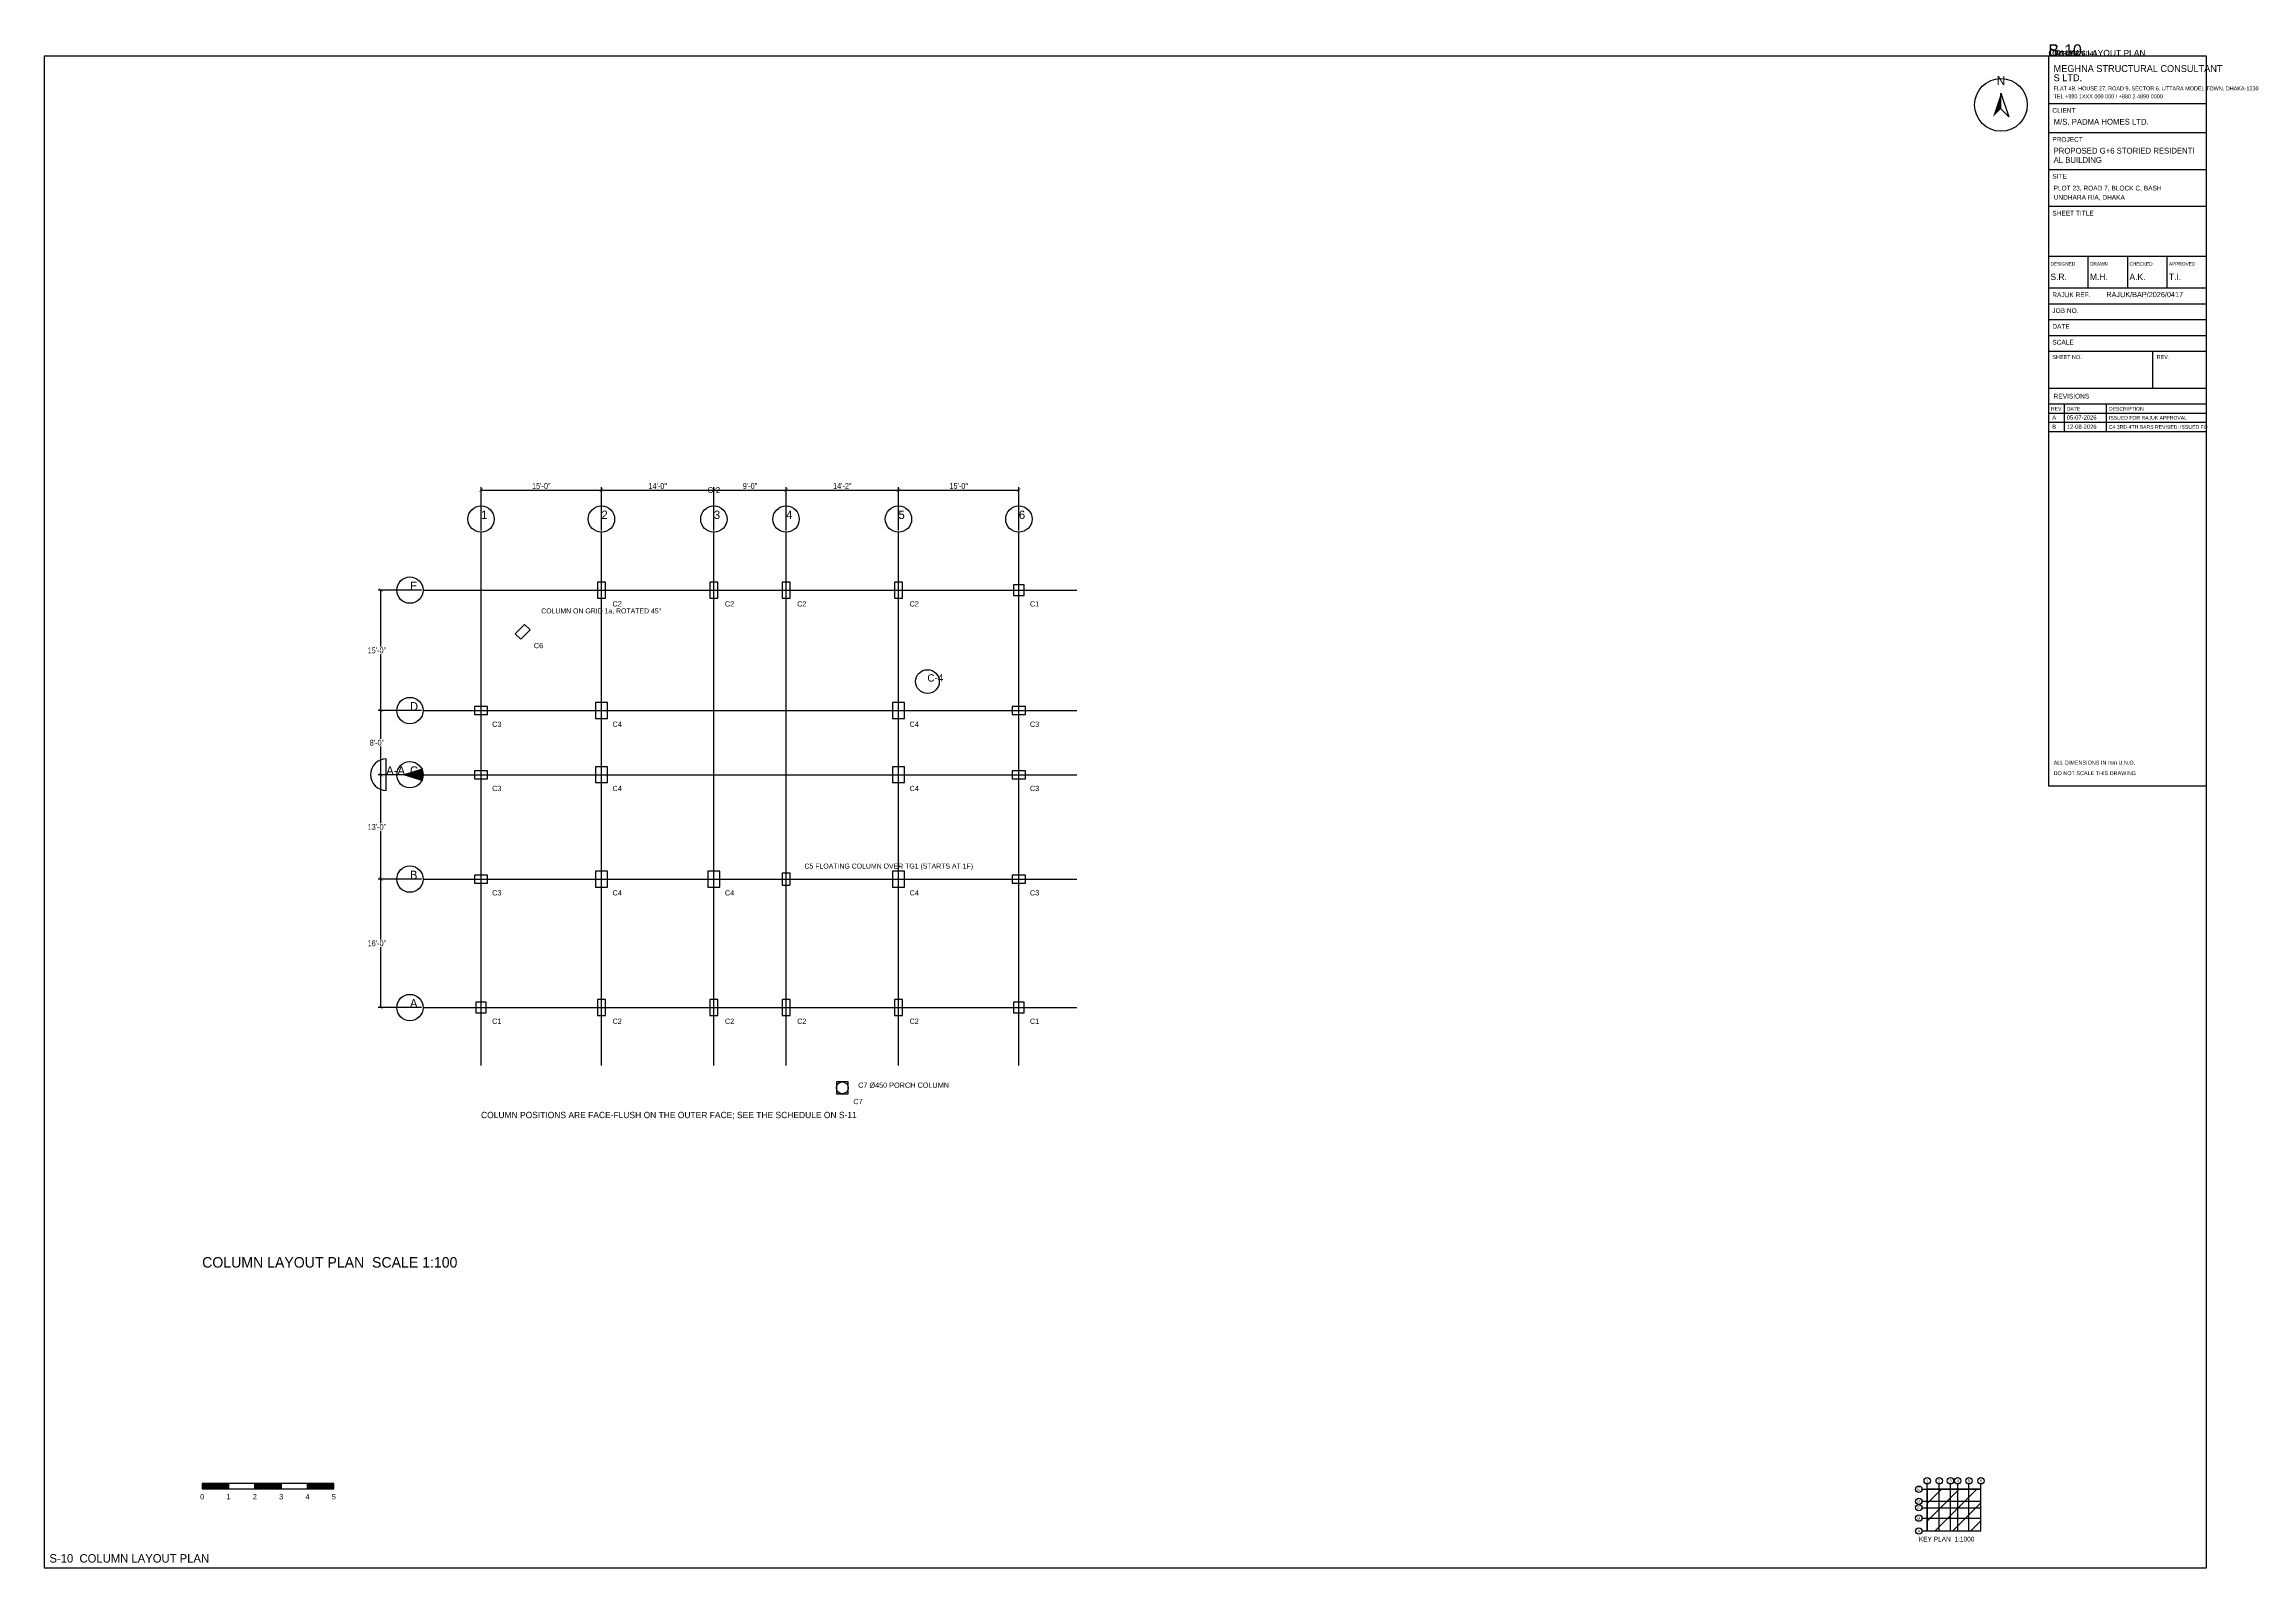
# Model space of a CAD drawing. Extents: x 1000 to 743527, y -207200 to 58857.
# Drawn here: x 189200 to 273027, y -68400 to -10543 of the extents above; entities that cross this region are included whole.
import ezdxf
from ezdxf.enums import TextEntityAlignment as Align

# ---------------------------------------------------------------- set-up
doc = ezdxf.new("R2010")
doc.units = 0
doc.linetypes.add('DASHED', pattern=[1.524, 1.27, -0.254])
for name, color, linetype in [('Arrow', 7, 'Continuous'), ('Column', 1, 'Continuous'), ('Grid', 8, 'Continuous'), ('Grid Circle', 8, 'Continuous'), ('Grid text', 7, 'Continuous'), ('Hatch', 9, 'Continuous'), ('Inches Dimension', 6, 'Continuous'), ('Sheet', 7, 'Continuous'), ('Text-1', 7, 'Continuous'), ('Text-2', 7, 'Continuous'), ('TITLE', 7, 'Continuous')]:
    doc.layers.add(name, color=color, linetype=linetype)
doc.styles.add('OpenSansCondensed-Light', font='OpenSansCondensed-Light.ttf')
doc.dimstyles.new('EZDXF', dxfattribs={"dimtxt": 0.25, "dimasz": 0.175, "dimexe": 0.375, "dimexo": 0.125, "dimgap": 0.1, "dimtad": 1, "dimlfac": 100, "dimzin": 12, "dimdsep": 46, "dimtxsty": 'OpenSansCondensed-Light', "dimblk": 'ARCHTICK', "dimcen": 2.5, "dimazin": 3, "dimtfac": 0.5, "dimtmove": 2, "dimatfit": 3})

# ---------------------------------------------------------------- blocks, each defined once
blk = doc.blocks.new('TITLE_BLOCK')
at = {"layer": 'TITLE'}
for p, q in [((0, -18), (60, -18)), ((0, -29), (60, -29)), ((0, -43), (60, -43)), ((0, -57), (60, -57)), ((0, -76), (60, -76)), ((0, -76), (0, -88)), ((15, -76), (15, -88)), ((30, -76), (30, -88)), ((45, -76), (45, -88)), ((0, -88), (60, -88)), ((0, -94), (60, -94)), ((0, -100), (60, -100)), ((0, -106), (60, -106)), ((0, -112), (60, -112)), ((39.6, -112), (39.6, -126)), ((0, -126), (60, -126)), ((0, -132), (60, -132)), ((0, -132), (60, -132)), ((6, -132), (6, -142.5)), ((22, -132), (22, -142.5)), ((0, -135.5), (60, -135.5)), ((0, -139), (60, -139)), ((0, -142.5), (60, -142.5))]:
    blk.add_line(p, q, dxfattribs=at)
blk.add_lwpolyline([(0, -277), (60, -277), (60, 0), (0, 0)], close=True, dxfattribs=at)
at = {"layer": 'Text-1'}
for tag, height in [('JOBNO', 2), ('SCALE', 2), ('SHEETTITLE', 2.4), ('SHEETTITLE2', 2.4), ('DATE', 2), ('SHEETNO', 4.5), ('REV', 4.5)]:
    blk.add_attdef(tag, (0, 0), '', height=height, dxfattribs=at)
at = {"layer": 'TITLE'}
for s, height, p in [('S LTD.', 2.6, (2, -9.5)), ('MEGHNA STRUCTURAL CONSULTANT', 2.6, (2, -6)), ('TEL +880 1XXX 000 000 / +880 2 4890 0000', 1.5, (2, -16)), ('FLAT 4B, HOUSE 27, ROAD 9, SECTOR 6, UTTARA MODEL TOWN, DHAKA-1230', 1.5, (2, -13)), ('CLIENT', 1.8, (1.5, -21.5)), ('M/S. PADMA HOMES LTD.', 2.2, (2, -26)), ('PROJECT', 1.8, (1.5, -32.5)), ('AL BUILDING', 2.2, (2, -40.5)), ('PROPOSED G+6 STORIED RESIDENTI', 2.2, (2, -37)), ('SITE', 1.8, (1.5, -46.5)), ('PLOT 23, ROAD 7, BLOCK C, BASH', 1.8, (2, -51)), ('SHEET TITLE', 1.8, (1.5, -60.5)), ('UNDHARA R/A, DHAKA', 1.8, (2, -54.5)), ('DESIGNED', 1.3, (0.8, -79.5)), ('S.R.', 2.4, (0.8, -85)), ('DRAWN', 1.3, (15.8, -79.5)), ('M.H.', 2.4, (15.8, -85)), ('A.K.', 2.4, (30.8, -85)), ('CHECKED', 1.3, (30.8, -79.5)), ('APPROVED', 1.3, (45.8, -79.5)), ('T.I.', 2.4, (45.8, -85)), ('RAJUK REF.', 1.8, (1.5, -91.5)), ('RAJUK/BAP/2026/0417', 2, (22, -91.5)), ('JOB NO.', 1.8, (1.5, -97.5)), ('SCALE', 1.8, (1.5, -109.5)), ('DATE', 1.8, (1.5, -103.5)), ('SHEET NO.', 1.5, (1.5, -115)), ('REV.', 1.5, (41.1, -115)), ('REV', 1.4, (1, -134.6)), ('REVISIONS', 1.8, (2, -130)), ('DATE', 1.4, (7, -134.6)), ('DESCRIPTION', 1.4, (23, -134.6)), ('ALL DIMENSIONS IN mm U.N.O.', 1.5, (2, -269)), ('DO NOT SCALE THIS DRAWING', 1.5, (2, -273))]:
    blk.add_text(s, height=height, dxfattribs=at).set_placement(p)
blk = doc.blocks.new('NORTH_ARROW')
at = {"layer": 'Arrow'}
blk.add_lwpolyline([(0, 0), (3, -9), (0, -6)], close=True, dxfattribs=at)
blk.add_circle((0, -4.5), 10, dxfattribs=at)
blk.add_solid([(0, 0), (-3, -9), (0, -6)], dxfattribs=at)
at = {"layer": 'Text-1'}
blk.add_text('N', height=3.5, dxfattribs=at).set_placement((0, 3), align=Align.CENTER)
blk = doc.blocks.new('KEY_PLAN')
at = {"layer": 'Grid'}
for p, q in [((0, 0), (0, 17.8496)), ((4.572, 0), (4.572, 17.8496)), ((8.8392, 0), (8.8392, 17.8496)), ((11.5824, 0), (11.5824, 17.8496)), ((15.8496, 0), (15.8496, 17.8496)), ((20.4216, 0), (20.4216, 17.8496)), ((-2, 15.8496), (20.4216, 15.8496)), ((-2, 11.2776), (20.4216, 11.2776)), ((-2, 8.8392), (20.4216, 8.8392)), ((-2, 4.8768), (20.4216, 4.8768)), ((-2, 0), (20.4216, 0))]:
    blk.add_line(p, q, dxfattribs=at)
at = {"layer": 'Grid Circle'}
for centre in [(-3.2, 15.8496), (0, 19.0496), (4.572, 19.0496), (8.8392, 19.0496), (11.5824, 19.0496), (15.8496, 19.0496), (20.4216, 19.0496), (-3.2, 11.2776), (-3.2, 8.8392), (-3.2, 4.8768), (-3.2, 0)]:
    blk.add_circle(centre, 1.2, dxfattribs=at)
at = {"layer": 'Sheet'}
blk.add_lwpolyline([(0, 0), (20.4216, 0), (20.4216, 15.8496), (0, 15.8496)], close=True, dxfattribs=at)
at = {"layer": 'Grid text'}
for s, p in [('1', (0, 19.0496)), ('2', (4.572, 19.0496)), ('3', (8.8392, 19.0496)), ('4', (11.5824, 19.0496)), ('5', (15.8496, 19.0496)), ('6', (20.4216, 19.0496)), ('C', (-3.2, 8.8392)), ('D', (-3.2, 11.2776)), ('E', (-3.2, 15.8496)), ('A', (-3.2, 0)), ('B', (-3.2, 4.8768))]:
    blk.add_text(s, height=1.1, dxfattribs=at).set_placement(p, align=Align.MIDDLE_CENTER)
at = {"layer": 'Sheet'}
blk.add_text('KEY PLAN  1:1000', height=1.8, dxfattribs=at).set_placement((-3.2, -4))
blk = doc.blocks.new('SCALE_BAR')
at = {"layer": 'Sheet'}
h = blk.add_hatch(color=7, dxfattribs=at)
h.dxf.hatch_style = 1
h.paths.add_polyline_path([(0, 0), (10, 0), (10, 2), (0, 2)])
h = blk.add_hatch(color=7, dxfattribs=at)
h.dxf.hatch_style = 1
h.paths.add_polyline_path([(20, 0), (30, 0), (30, 2), (20, 2)])
h = blk.add_hatch(color=7, dxfattribs=at)
h.dxf.hatch_style = 1
h.paths.add_polyline_path([(40, 0), (50, 0), (50, 2), (40, 2)])
for points in [[(0, 0), (10, 0), (10, 2), (0, 2)], [(10, 0), (20, 0), (20, 2), (10, 2)], [(20, 0), (30, 0), (30, 2), (20, 2)], [(30, 0), (40, 0), (40, 2), (30, 2)], [(40, 0), (50, 0), (50, 2), (40, 2)]]:
    blk.add_lwpolyline(points, close=True, dxfattribs=at)
for s, p in [('0', (0, -4)), ('1', (10, -4)), ('2', (20, -4)), ('3', (30, -4)), ('4', (40, -4)), ('5', (50, -4))]:
    blk.add_text(s, height=2, dxfattribs=at).set_placement(p, align=Align.CENTER)
at = {"layer": 'Text-1'}
blk.add_attdef('UNIT', (0, 0), '', height=2, dxfattribs=at)
blk = doc.blocks.new('GRID_BUBBLE')
at = {"layer": 'Grid Circle'}
blk.add_circle((0, 0), 500, dxfattribs=at)
at = {"layer": 'Text-1'}
blk.add_attdef('GRID', (0, 0), '', height=320, dxfattribs=at)
blk = doc.blocks.new('_ARCHTICK')
at = {"color": 0, "linetype": 'BYBLOCK', "const_width": 0.15}
blk.add_lwpolyline([(-0.5, -0.5), (0.5, 0.5)], dxfattribs=at)
blk = doc.blocks.new('COL_TAG')
at = {"layer": 'Grid Circle'}
blk.add_circle((0, 0), 450, dxfattribs=at)
at = {"layer": 'Text-1'}
blk.add_attdef('MARK', (0, 0), '', height=280, dxfattribs=at)
blk = doc.blocks.new('SECTION_MARK')
at = {"layer": 'Arrow'}
blk.add_solid([(600, 0), (1400, 250), (1400, -250)], dxfattribs=at)
at = {"layer": 'Text-1'}
blk.add_line((0, -600), (0, 600), dxfattribs=at)
blk.add_arc((0, 0), 600, 90, 270, dxfattribs=at)
blk.add_attdef('SEC', (0, 0), '', height=320, dxfattribs=at)

msp = doc.modelspace()

# ---------------------------------------------------------------- hatches: boundary and pattern name
at = {"layer": 'Hatch'}
h = msp.add_hatch(dxfattribs=at)
h.set_pattern_fill('ANSI31', scale=150)
h.paths.add_polyline_path([(260700, -67000), (262742.2, -67000), (262742.2, -65415), (260700, -65415)])

# ---------------------------------------------------------------- linework, layer by layer
at = {"layer": 'Column'}
for points in [[(210211.2, -31575.2), (210511.2, -31575.2), (210511.2, -30975.2), (210211.2, -30975.2)], [(214478.4, -31575.2), (214778.4, -31575.2), (214778.4, -30975.2), (214478.4, -30975.2)], [(217221.6, -31575.2), (217521.6, -31575.2), (217521.6, -30975.2), (217221.6, -30975.2)], [(221488.8, -31575.2), (221788.8, -31575.2), (221788.8, -30975.2), (221488.8, -30975.2)], [(226010.8, -31475.2), (226410.8, -31475.2), (226410.8, -31075.2), (226010.8, -31075.2)], [(207302.2, -33141.8), (207655.8, -32788.2), (207443.6, -32576.1), (207090.1, -32929.6)], [(205539.2, -35997.2), (206039.2, -35997.2), (206039.2, -35697.2), (205539.2, -35697.2)], [(210136.2, -36147.2), (210586.2, -36147.2), (210586.2, -35547.2), (210136.2, -35547.2)], [(221413.8, -36147.2), (221863.8, -36147.2), (221863.8, -35547.2), (221413.8, -35547.2)], [(221413.8, -36147.2), (221863.8, -36147.2), (221863.8, -35547.2), (221413.8, -35547.2)], [(225960.8, -35997.2), (226460.8, -35997.2), (226460.8, -35697.2), (225960.8, -35697.2)], [(205539.2, -38435.6), (206039.2, -38435.6), (206039.2, -38135.6), (205539.2, -38135.6)], [(210136.2, -38585.6), (210586.2, -38585.6), (210586.2, -37985.6), (210136.2, -37985.6)], [(221413.8, -38585.6), (221863.8, -38585.6), (221863.8, -37985.6), (221413.8, -37985.6)], [(225960.8, -38435.6), (226460.8, -38435.6), (226460.8, -38135.6), (225960.8, -38135.6)], [(205539.2, -42398), (206039.2, -42398), (206039.2, -42098), (205539.2, -42098)], [(210136.2, -42548), (210586.2, -42548), (210586.2, -41948), (210136.2, -41948)], [(214403.4, -42548), (214853.4, -42548), (214853.4, -41948), (214403.4, -41948)], [(221413.8, -42548), (221863.8, -42548), (221863.8, -41948), (221413.8, -41948)], [(225960.8, -42398), (226460.8, -42398), (226460.8, -42098), (225960.8, -42098)], [(205589.2, -47324.8), (205989.2, -47324.8), (205989.2, -46924.8), (205589.2, -46924.8)], [(210211.2, -47424.8), (210511.2, -47424.8), (210511.2, -46824.8), (210211.2, -46824.8)], [(214478.4, -47424.8), (214778.4, -47424.8), (214778.4, -46824.8), (214478.4, -46824.8)], [(217221.6, -47424.8), (217521.6, -47424.8), (217521.6, -46824.8), (217221.6, -46824.8)], [(221488.8, -47424.8), (221788.8, -47424.8), (221788.8, -46824.8), (221488.8, -46824.8)], [(226010.8, -47324.8), (226410.8, -47324.8), (226410.8, -46924.8), (226010.8, -46924.8)], [(219280.2, -50397.8), (219730.2, -50397.8), (219730.2, -49947.8), (219280.2, -49947.8)]]:
    msp.add_lwpolyline(points, close=True, dxfattribs=at)
at = {"layer": 'Column', "linetype": 'DASHED'}
msp.add_lwpolyline([(217221.6, -42473), (217521.6, -42473), (217521.6, -42023), (217221.6, -42023)], close=True, dxfattribs=at)
at = {"layer": 'Column'}
msp.add_circle((219505.2, -50172.8), 225, dxfattribs=at)
at = {"layer": 'Grid'}
for p, q in [((205789.2, -49324.8), (205789.2, -29075.2)), ((210361.2, -49324.8), (210361.2, -29075.2)), ((214628.4, -49324.8), (214628.4, -29075.2)), ((217371.6, -49324.8), (217371.6, -29075.2)), ((221638.8, -49324.8), (221638.8, -29075.2)), ((226210.8, -49324.8), (226210.8, -29075.2)), ((203589.2, -31275.2), (228410.8, -31275.2)), ((203589.2, -35847.2), (228410.8, -35847.2)), ((203589.2, -38285.6), (228410.8, -38285.6)), ((203589.2, -42248), (228410.8, -42248)), ((203589.2, -47124.8), (228410.8, -47124.8))]:
    msp.add_line(p, q, dxfattribs=at)
at = {"layer": 'Sheet'}
msp.add_lwpolyline([(189200, -68400), (271300, -68400), (271300, -11000), (189200, -11000)], close=True, dxfattribs=at)

# ---------------------------------------------------------------- block references
at = {"layer": 'Arrow', "xscale": 100, "yscale": 100}
msp.add_blockref('NORTH_ARROW', (263500, -12400), dxfattribs=at)
at = {"layer": 'Grid Circle'}
for p, values in [((205789.2, -28575.2), {'GRID': '1'}), ((210361.2, -28575.2), {'GRID': '2'}), ((214628.4, -28575.2), {'GRID': '3'}), ((217371.6, -28575.2), {'GRID': '4'}), ((221638.8, -28575.2), {'GRID': '5'}), ((226210.8, -28575.2), {'GRID': '6'}), ((203089.2, -31275.2), {'GRID': 'E'}), ((203089.2, -35847.2), {'GRID': 'D'}), ((203089.2, -38285.6), {'GRID': 'C'}), ((203089.2, -42248), {'GRID': 'B'}), ((203089.2, -47124.8), {'GRID': 'A'})]:
    msp.add_blockref('GRID_BUBBLE', p, dxfattribs=at).add_auto_attribs(values)
at = {"layer": 'Grid text'}
msp.add_blockref('COL_TAG', (222738.8, -34747.2), dxfattribs=at).add_auto_attribs({'MARK': 'C-4'})
at = {"layer": 'Sheet', "xscale": 100, "yscale": 100}
msp.add_blockref('SCALE_BAR', (195200, -65400), dxfattribs=at).add_auto_attribs({'UNIT': 'm'})
msp.add_blockref('KEY_PLAN', (260700, -67000), dxfattribs=at)
at = {"layer": 'Text-1'}
msp.add_blockref('SECTION_MARK', (202189.2, -38285.6), dxfattribs=at).add_auto_attribs({'SEC': 'A-A'})
at = {"layer": 'TITLE', "xscale": 100, "yscale": 100}
msp.add_blockref('TITLE_BLOCK', (265300, -11000), dxfattribs=at).add_auto_attribs({'SHEETTITLE': 'COLUMN LAYOUT PLAN', 'JOBNO': 'MSC-2026-041', 'DATE': '12-08-2026', 'SCALE': '1:100', 'SHEETNO': 'S-10', 'REV': 'B'})

# ---------------------------------------------------------------- texts
at = {"layer": 'Sheet'}
for s, height, p in [('COLUMN LAYOUT PLAN  SCALE 1:100', 400, (195200, -57000)), ('S-10  COLUMN LAYOUT PLAN', 320, (189400, -68200))]:
    msp.add_text(s, height=height, dxfattribs=at).set_placement(p)
at = {"layer": 'Text-1'}
msp.add_text('C-2', height=220, dxfattribs=at).set_placement((214628.4, -27475.2), align=Align.MIDDLE_CENTER)
for s, height, p in [('C2', 200, (210781.2, -31895.2)), ('C2', 200, (215048.4, -31895.2)), ('C2', 200, (217791.6, -31895.2)), ('C2', 200, (222058.8, -31895.2)), ('C1', 200, (226630.8, -31895.2)), ('C6', 200, (207792.9, -33478.9)), ('C3', 200, (206209.2, -36467.2)), ('C4', 200, (210781.2, -36467.2)), ('C4', 200, (222058.8, -36467.2)), ('C3', 200, (226630.8, -36467.2)), ('C3', 200, (206209.2, -38905.6)), ('C4', 200, (210781.2, -38905.6)), ('C4', 200, (222058.8, -38905.6)), ('C3', 200, (226630.8, -38905.6)), ('C3', 200, (206209.2, -42868)), ('C4', 200, (210781.2, -42868)), ('C4', 200, (215048.4, -42868)), ('C4', 200, (222058.8, -42868)), ('C3', 200, (226630.8, -42868)), ('C1', 200, (206209.2, -47744.8)), ('C2', 200, (210781.2, -47744.8)), ('C2', 200, (215048.4, -47744.8)), ('C2', 200, (217791.6, -47744.8)), ('C2', 200, (222058.8, -47744.8)), ('C1', 200, (226630.8, -47744.8)), ('COLUMN POSITIONS ARE FACE-FLUSH ON THE OUTER FACE; SEE THE SCHEDULE ON S-11', 240, (205789.2, -51324.8)), ('C7', 200, (219925.2, -50792.8))]:
    msp.add_text(s, height=height, dxfattribs=at).set_placement(p)
at = {"layer": 'Text-2'}
for s, height, p in [('COLUMN ON GRID 1a, ROTATED 45%%D', 190, (208072.9, -32158.9)), ('C5 FLOATING COLUMN OVER TG1 (STARTS AT 1F)', 190, (218071.6, -41848)), ('C7 %%C450 PORCH COLUMN', 200, (220105.2, -50172.8))]:
    msp.add_text(s, height=height, dxfattribs=at).set_placement(p)
at = {"layer": 'TITLE'}
for s, height, p in [('A', 160, (265450, -24800)), ('B', 160, (265450, -25150)), ('05-07-2026', 160, (266000, -24800)), ('12-08-2026', 160, (266000, -25150)), ('C4 3RD-4TH BARS REVISED; ISSUED FO', 140, (267600, -25150)), ('ISSUED FOR RAJUK APPROVAL', 140, (267600, -24800))]:
    msp.add_text(s, height=height, dxfattribs=at).set_placement(p)

# ---------------------------------------------------------------- dimensions: what is measured, and where the dimension line sits
at = {"layer": 'Inches Dimension'}
for base, p1, p2, text in [((205789.2, -27475.2), (205789.2, -29075.2), (210361.2, -29075.2), '15\'-0"'), ((210361.2, -27475.2), (210361.2, -29075.2), (214628.4, -29075.2), '14\'-0"'), ((214628.4, -27475.2), (214628.4, -29075.2), (217371.6, -29075.2), '9\'-0"'), ((217371.6, -27475.2), (217371.6, -29075.2), (221638.8, -29075.2), '14\'-2"'), ((221638.8, -27475.2), (221638.8, -29075.2), (226210.8, -29075.2), '15\'-0"')]:
    msp.add_linear_dim(base=base, p1=p1, p2=p2, text=text, dimstyle='EZDXF', override={"dimtxt": 220, "dimasz": 132, "dimexe": 110, "dimexo": 66, "dimgap": 44, "dimtad": 1, "dimtih": 1, "dimtoh": 1, "dimdec": 0, "dimlfac": 1}, dxfattribs=at).render()
for base, p1, p2, text in [((201989.2, -35847.2), (203589.2, -35847.2), (203589.2, -31275.2), '15\'-0"'), ((201989.2, -38285.6), (203589.2, -38285.6), (203589.2, -35847.2), '8\'-0"'), ((201989.2, -42248), (203589.2, -42248), (203589.2, -38285.6), '13\'-0"'), ((201989.2, -47124.8), (203589.2, -47124.8), (203589.2, -42248), '16\'-0"')]:
    msp.add_linear_dim(base=base, p1=p1, p2=p2, angle=90, text=text, dimstyle='EZDXF', override={"dimtxt": 220, "dimasz": 132, "dimexe": 110, "dimexo": 66, "dimgap": 44, "dimtad": 1, "dimtih": 1, "dimtoh": 1, "dimdec": 0, "dimlfac": 1}, dxfattribs=at).render()

doc.saveas('drawing.dxf')
